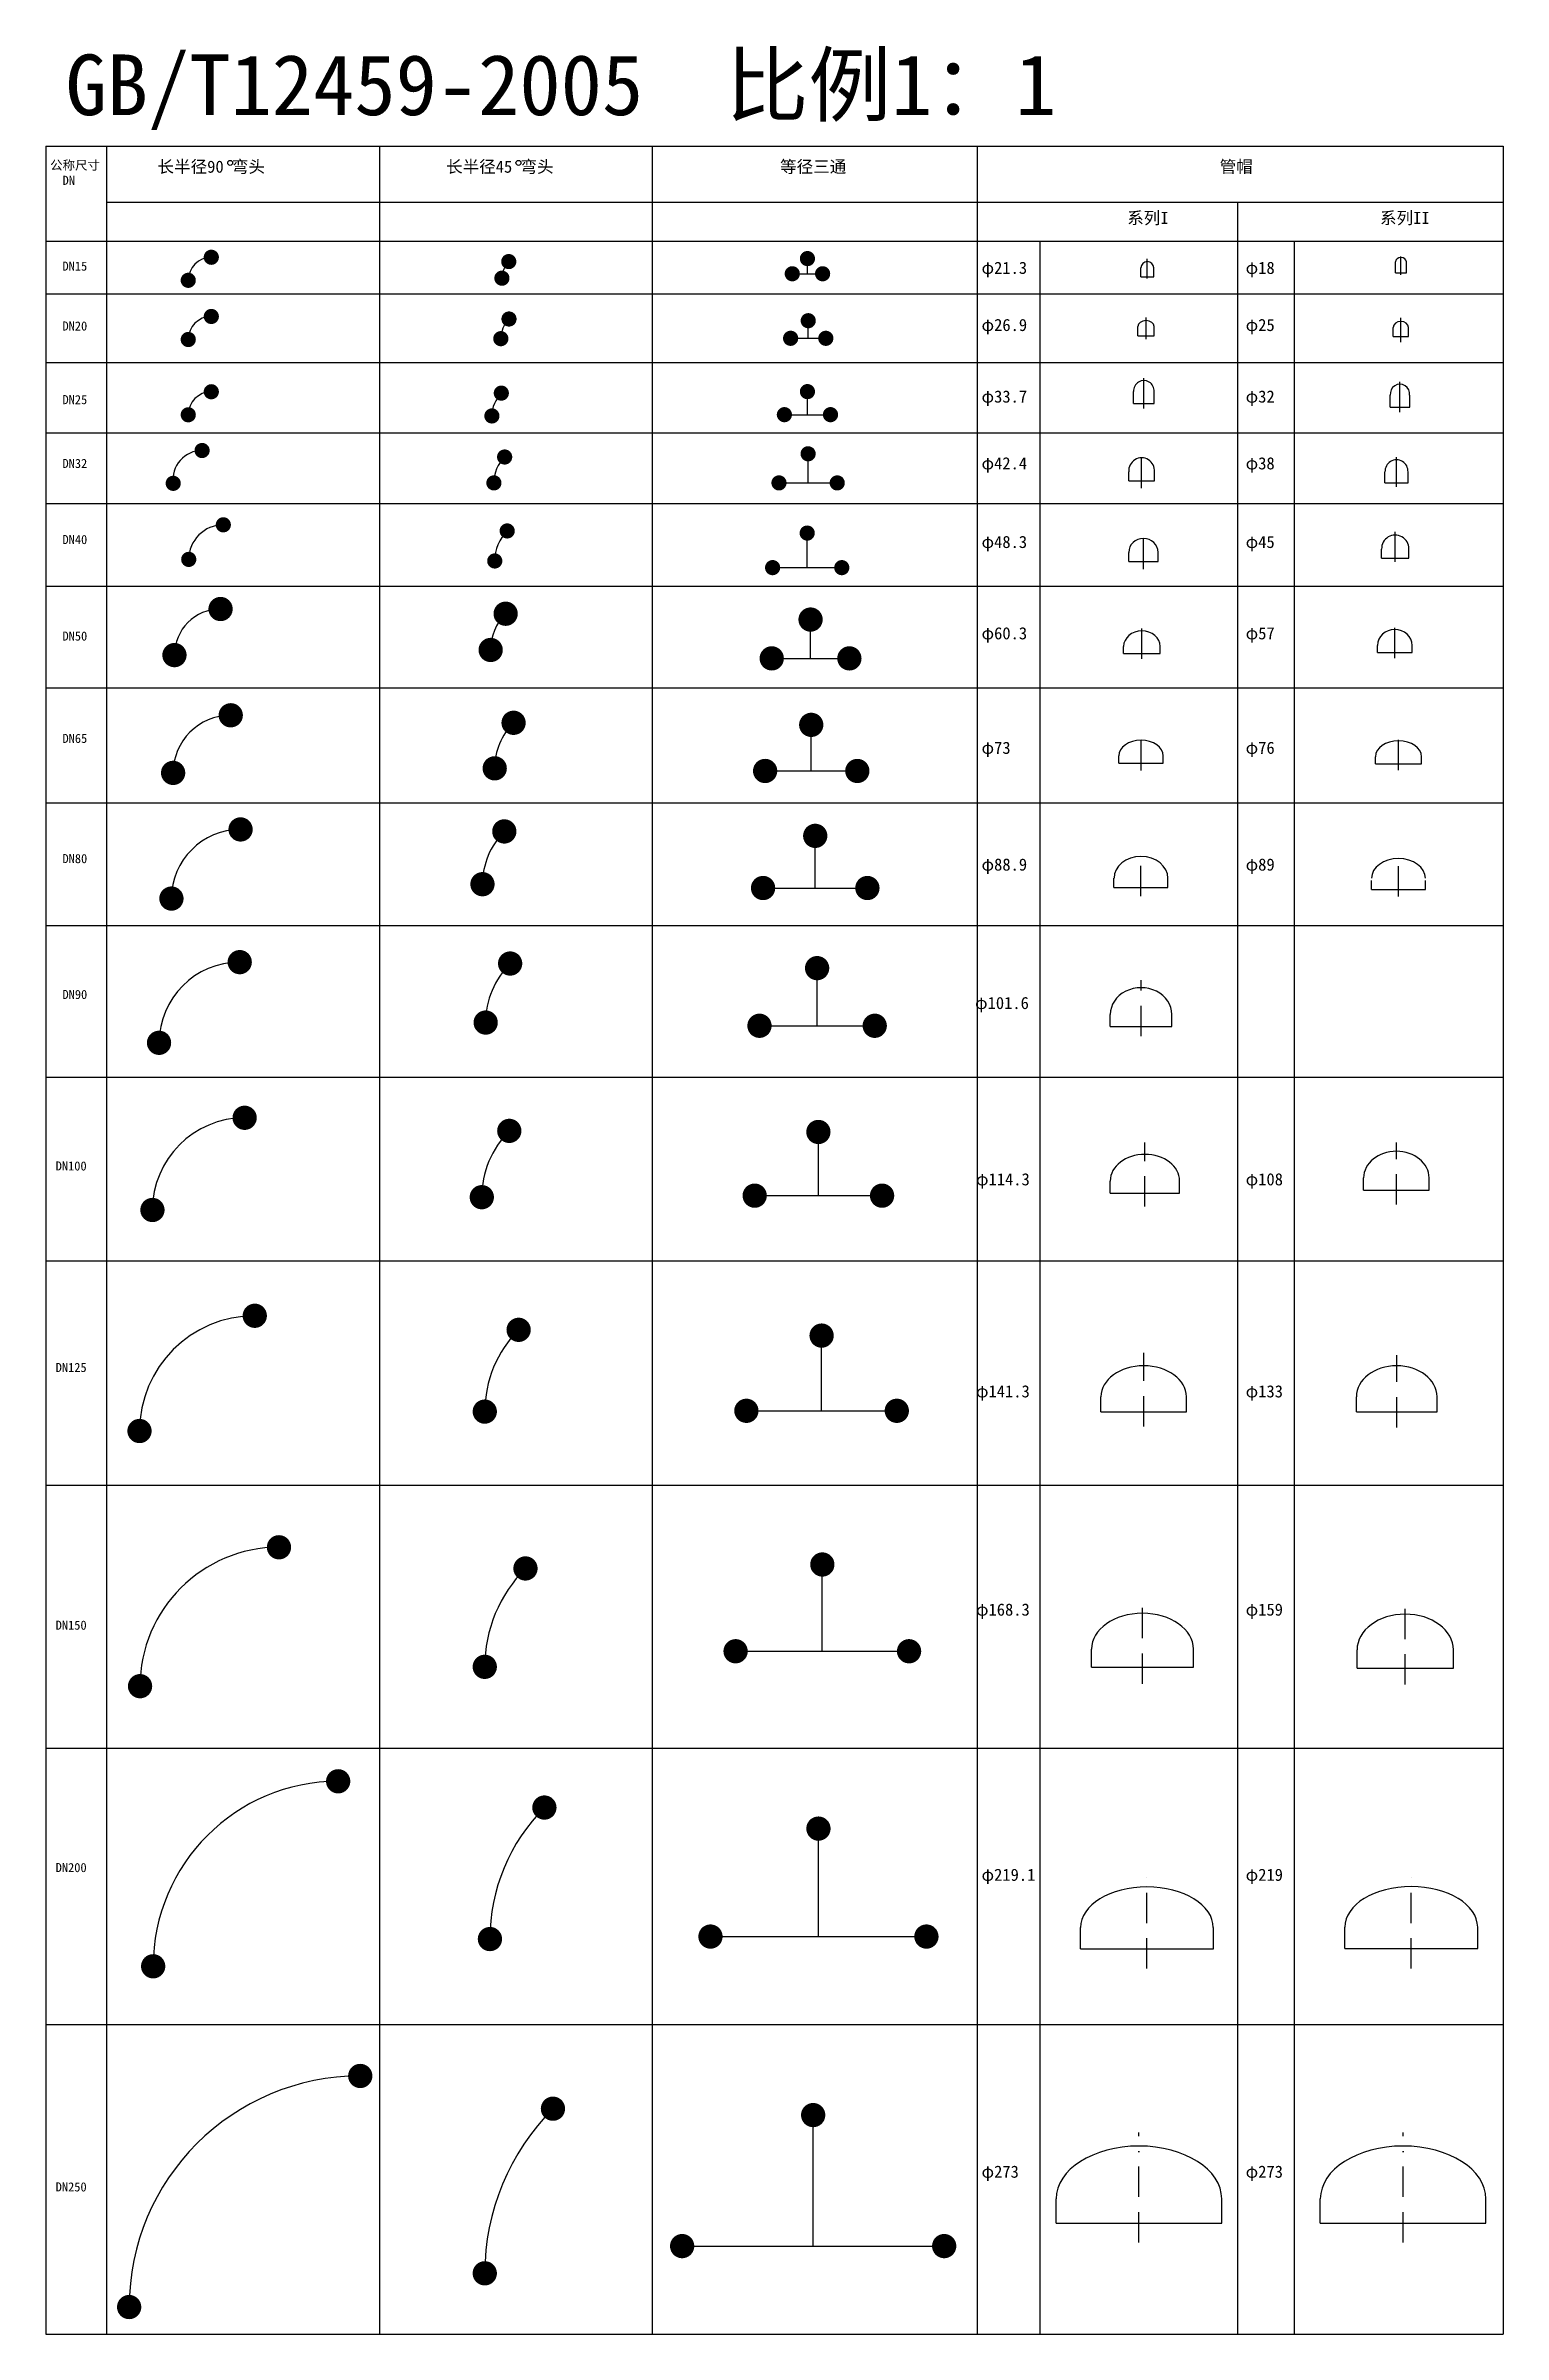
# Model space of a CAD drawing. Header units: inches. Extents: x -2812 to 39570, y -19532 to 26612.
# Drawn here: x 16554 to 18957, y 22769 to 26542 of the extents above; entities that cross this region are included whole.
import ezdxf

# ---------------------------------------------------------------- set-up
doc = ezdxf.new("R2010")
doc.units = ezdxf.units.IN
doc.header["$MEASUREMENT"] = 0
doc.linetypes.add('BORDER2', pattern=[0.875, 0.25, -0.125, 0.25, -0.125, 0, -0.125])
doc.layers.add('1', color=7, linetype='Continuous')
doc.layers.add('图层2', color=3, linetype='BORDER2')

msp = doc.modelspace()

# ---------------------------------------------------------------- texts
at = {"attachment_point": 1}
for s, insert, char_height, width in [('GB/T12459-2005  {\\fSimSun|b0|i0|c134|p54;比例1：1}', (16586.4, 26528), 100, 2485.318), ('{\\fSimSun|b0|i0|c134|p54;公称尺寸\\P}  DN', (16561.2, 26353.1), 15, 96.346), ('{\\fSimSun|b0|i0|c134|p54;长半径90 弯头}', (16738.1, 26353.1), 20, 255.712), ('{\\fSimSun|b0|i0|c134|p54;长半径45 弯头}', (17213.8, 26353.1), 20, 265.162), ('{\\fSimSun|b0|i0|c134|p54;等径三通}', (17764.4, 26353.1), 20, 170.144), ('{\\fSimSun|b0|i0|c134|p54;管帽}', (18489.2, 26353.1), 20, 92.787), ('{\\fSimSun|b0|i0|c134|p54;系列}I', (18336.8, 26268.6), 20, 170.144), ('{\\fSimSun|b0|i0|c134|p54;系列}II', (18753.5, 26268.6), 20, 170.144), ('DN15', (16581.4, 26186.6), 15, 96.346), ('{\\fSimSun|b0|i0|c134|p54;φ21.3}', (18096.6, 26186.3), 20, 100.682), ('{\\fSimSun|b0|i0|c134|p54;φ18}', (18532, 26186.3), 20, 73.741), ('DN20', (16581.4, 26087.9), 15, 96.346), ('{\\fSimSun|b0|i0|c134|p54;φ26.9}', (18096.6, 26092.1), 20, 100.682), ('{\\fSimSun|b0|i0|c134|p54;φ25}', (18532, 26092.1), 20, 73.741), ('DN25', (16581.4, 25966.5), 15, 96.346), ('{\\fSimSun|b0|i0|c134|p54;φ33.7}', (18096.6, 25974.1), 20, 100.682), ('{\\fSimSun|b0|i0|c134|p54;φ32}', (18532, 25974.1), 20, 73.741), ('DN32', (16581.4, 25861.3), 15, 96.346), ('{\\fSimSun|b0|i0|c134|p54;φ42.4}', (18096.6, 25864), 20, 100.682), ('{\\fSimSun|b0|i0|c134|p54;φ38}', (18532, 25864), 20, 73.741), ('DN40', (16581.4, 25735.8), 15, 96.346), ('{\\fSimSun|b0|i0|c134|p54;φ48.3}', (18096.6, 25734.4), 20, 100.682), ('{\\fSimSun|b0|i0|c134|p54;φ45}', (18532, 25734.4), 20, 73.741), ('{\\fSimSun|b0|i0|c134|p54;φ60.3}', (18096.6, 25583.8), 20, 100.682), ('{\\fSimSun|b0|i0|c134|p54;φ57}', (18532, 25583.8), 20, 73.741), ('DN50', (16581.4, 25576.7), 15, 96.346), ('DN65', (16581.4, 25408), 15, 96.346), ('{\\fSimSun|b0|i0|c134|p54;φ73}', (18096.6, 25395), 20, 100.682), ('{\\fSimSun|b0|i0|c134|p54;φ76}', (18532, 25395), 20, 73.741), ('DN80', (16581.4, 25209.8), 15, 96.346), ('{\\fSimSun|b0|i0|c134|p54;φ88.9}', (18096.6, 25202.5), 20, 100.682), ('{\\fSimSun|b0|i0|c134|p54;φ89}', (18532, 25202.5), 20, 73.741), ('DN90', (16581.4, 24985.8), 15, 96.346), ('{\\fSimSun|b0|i0|c134|p54;φ101.6}', (18085.9, 24974.3), 20, 100.682), ('DN100', (16570.2, 24703.1), 15, 96.346), ('{\\fSimSun|b0|i0|c134|p54;φ114.3}', (18087.4, 24683.6), 20, 100.682), ('{\\fSimSun|b0|i0|c134|p54;φ108}', (18532, 24683.6), 20, 73.741), ('DN125', (16570.2, 24370.9), 15, 96.346), ('{\\fSimSun|b0|i0|c134|p54;φ141.3}', (18087.4, 24334), 20, 100.682), ('{\\fSimSun|b0|i0|c134|p54;φ133}', (18532, 24334), 20, 73.741), ('{\\fSimSun|b0|i0|c134|p54;φ168.3}', (18087.4, 23974.2), 20, 100.682), ('{\\fSimSun|b0|i0|c134|p54;φ159}', (18532, 23974.2), 20, 73.741), ('DN150', (16570.2, 23946), 15, 96.346), ('DN200', (16570.2, 23546.4), 15, 96.346), ('{\\fSimSun|b0|i0|c134|p54;φ219.1}', (18096.6, 23537), 20, 100.682), ('{\\fSimSun|b0|i0|c134|p54;φ219}', (18532, 23537), 20, 73.741), ('DN250', (16570.2, 23019.9), 15, 96.346), ('{\\fSimSun|b0|i0|c134|p54;φ273}', (18096.6, 23047.5), 20, 100.682), ('{\\fSimSun|b0|i0|c134|p54;φ273}', (18532, 23047.5), 20, 73.741)]:
    msp.add_mtext(s, dxfattribs=dict(at, insert=insert, char_height=char_height, width=width))

# ---------------------------------------------------------------- linework, layer by layer
at = {"ltscale": 30}
for p, q in [((17809.6, 26166.5), (17809.6, 26191.5)), ((18192.6, 26220.3), (18192.6, 22769.5)), ((18612.2, 26220.3), (18612.2, 22769.5)), ((18779, 26168.3), (18779, 26186.3)), ((18797, 26168.3), (18797, 26186.3)), ((17784.6, 26166.5), (17834.6, 26166.5)), ((18359.3, 26161.5), (18359.3, 26176.5)), ((18359.3, 26161.5), (18380.6, 26161.5)), ((18380.6, 26161.5), (18380.6, 26176.5)), ((18779, 26168.3), (18797, 26168.3)), ((17810.9, 26060.1), (17810.9, 26089.1)), ((18354.4, 26064.3), (18354.4, 26079.3)), ((18381.3, 26064.3), (18381.3, 26079.3)), ((18775.2, 26062.8), (18775.2, 26077.8)), ((18800.2, 26062.8), (18800.2, 26077.8)), ((17781.9, 26060.1), (17839.9, 26060.1)), ((18354.4, 26064.3), (18381.3, 26064.3)), ((18775.2, 26062.8), (18800.2, 26062.8)), ((17809.6, 25934.2), (17809.6, 25972.2)), ((18347.3, 25952.4), (18347.3, 25972.4)), ((18381, 25952.4), (18381, 25972.4)), ((18770.4, 25946.3), (18770.4, 25966.3)), ((18802.4, 25946.3), (18802.4, 25966.3)), ((17771.6, 25934.2), (17847.6, 25934.2)), ((18347.3, 25952.4), (18381, 25952.4)), ((18770.4, 25946.3), (18802.4, 25946.3)), ((17810.6, 25821.7), (17810.6, 25869.7)), ((17762.6, 25821.7), (17858.6, 25821.7)), ((18339.3, 25825), (18339.3, 25840)), ((18339.3, 25825), (18381.7, 25825)), ((18381.7, 25825), (18381.7, 25840)), ((18761.7, 25821.7), (18761.7, 25839.7)), ((18761.7, 25821.7), (18799.7, 25821.7)), ((18799.7, 25821.7), (18799.7, 25839.7)), ((17809.2, 25682), (17809.2, 25739)), ((18339.3, 25692.1), (18339.3, 25707.1)), ((18387.6, 25692.1), (18387.6, 25707.1)), ((18756.2, 25697.7), (18756.2, 25712.7)), ((18756.2, 25697.7), (18801.2, 25697.7)), ((18801.2, 25697.7), (18801.2, 25712.7)), ((17752.2, 25682), (17866.2, 25682)), ((18339.3, 25692.1), (18387.6, 25692.1)), ((17814.7, 25532.4), (17814.7, 25596.4)), ((18330.8, 25540.2), (18330.8, 25552.2)), ((18391.1, 25540.2), (18391.1, 25552.2)), ((18749.4, 25541.9), (18749.4, 25553.9)), ((18806.4, 25541.9), (18806.4, 25553.9)), ((17750.7, 25532.4), (17878.7, 25532.4)), ((18330.8, 25540.2), (18391.1, 25540.2)), ((18749.4, 25541.9), (18806.4, 25541.9)), ((17815.8, 25346.8), (17815.8, 25422.8)), ((18323, 25359.6), (18323, 25371.6)), ((18323, 25359.6), (18396, 25359.6)), ((18396, 25359.6), (18396, 25371.6)), ((18745.9, 25358.3), (18745.9, 25370.3)), ((18745.9, 25358.3), (18821.9, 25358.3)), ((18821.9, 25358.3), (18821.9, 25370.3)), ((17739.8, 25346.8), (17891.8, 25346.8)), ((17822.4, 25153.8), (17822.4, 25239.8)), ((18314.9, 25154.8), (18314.9, 25169.8)), ((18403.8, 25154.8), (18403.8, 25169.8)), ((18739.4, 25151.3), (18739.4, 25166.3)), ((18828.4, 25151.3), (18828.4, 25166.3)), ((17736.4, 25153.8), (17908.4, 25153.8)), ((18314.9, 25154.8), (18403.8, 25154.8)), ((18739.4, 25151.3), (18828.4, 25151.3)), ((17825.5, 24926.7), (17825.5, 25021.7)), ((18308.8, 24925.5), (18308.8, 24945.5)), ((18410.4, 24925.5), (18410.4, 24945.5)), ((17730.5, 24926.7), (17920.5, 24926.7)), ((18308.8, 24925.5), (18410.4, 24925.5)), ((17827.6, 24646.6), (17827.6, 24751.6)), ((18726.5, 24655.8), (18726.5, 24675.8)), ((18834.5, 24655.8), (18834.5, 24675.8)), ((17722.6, 24646.6), (17932.6, 24646.6)), ((18308.8, 24650.7), (18308.8, 24670.7)), ((18308.8, 24650.7), (18423.1, 24650.7)), ((18423.1, 24650.7), (18423.1, 24670.7)), ((18726.5, 24655.8), (18834.5, 24655.8)), ((17832.9, 24291.9), (17832.9, 24415.9)), ((18293.3, 24290.1), (18293.3, 24315.1)), ((18434.6, 24290.1), (18434.6, 24315.1)), ((18714.5, 24290.1), (18714.5, 24315.1)), ((18847.5, 24290.1), (18847.5, 24315.1)), ((17708.9, 24291.9), (17956.9, 24291.9)), ((18293.3, 24290.1), (18434.6, 24290.1)), ((18714.5, 24290.1), (18847.5, 24290.1)), ((17834.1, 23895.5), (17834.1, 24038.5)), ((17691.1, 23895.5), (17977.1, 23895.5)), ((18277.8, 23869), (18277.8, 23899)), ((18446.1, 23869), (18446.1, 23899)), ((18715.6, 23867.6), (18715.6, 23897.6)), ((18874.6, 23867.6), (18874.6, 23897.6)), ((18277.8, 23869), (18446.1, 23869)), ((18715.6, 23867.6), (18874.6, 23867.6)), ((17827.7, 23425.1), (17827.7, 23603.1)), ((18259.7, 23405), (18259.7, 23440)), ((18478.8, 23405), (18478.8, 23440)), ((18695.5, 23405.6), (18695.5, 23440.6)), ((18914.5, 23405.6), (18914.5, 23440.6)), ((17649.7, 23425.1), (18005.7, 23425.1)), ((18259.7, 23405), (18478.8, 23405)), ((18695.5, 23405.6), (18914.5, 23405.6)), ((17819, 22914.8), (17819, 23130.8)), ((18219.6, 22952.8), (18219.6, 22992.8)), ((18492.6, 22952.8), (18492.6, 22992.8)), ((18655.1, 22952.8), (18655.1, 22992.8)), ((18928.1, 22952.8), (18928.1, 22992.8)), ((18219.6, 22952.8), (18492.6, 22952.8)), ((18655.1, 22952.8), (18928.1, 22952.8)), ((17603, 22914.8), (18035, 22914.8))]:
    msp.add_line(p, q, dxfattribs=at)
for p, q in [((16553.8, 24539.3), (18956.6, 24539.3)), ((16553.8, 24169.4), (18956.6, 24169.4)), ((16553.8, 23735.9), (18956.6, 23735.9)), ((16553.8, 23280.1), (18956.6, 23280.1))]:
    msp.add_line(p, q)
for points, const_width in [([(16820.5, 26193.7, 1), (16833, 26193.7, 1)], 12.5), ([(17310.9, 26186.6, 1), (17323.4, 26186.6, 1)], 12.5), ([(17803.3, 26191.5, 1), (17815.8, 26191.5, 1)], 12.5), ([(16782.5, 26155.7, 1), (16795, 26155.7, 1)], 12.5), ([(17299.6, 26159.2, 1), (17312.1, 26159.2, 1)], 12.5), ([(17778.3, 26166.5, 1), (17790.8, 26166.5, 1)], 12.5), ([(17828.3, 26166.5, 1), (17840.8, 26166.5, 1)], 12.5), ([(16820.5, 26096.1, 1), (16833, 26096.1, 1)], 12.5), ([(17297.8, 26059.5, 1), (17310.3, 26059.5, 1)], 12.5), ([(17311.3, 26091.9, 1), (17323.8, 26091.9, 1)], 12.5), ([(17775.6, 26060.1, 1), (17788.1, 26060.1, 1)], 12.5), ([(17804.6, 26089.1, 1), (17817.1, 26089.1, 1)], 12.5), ([(17833.6, 26060.1, 1), (17846.1, 26060.1, 1)], 12.5), ([(16782.5, 26058.1, 1), (16795, 26058.1, 1)], 12.5), ([(16820.5, 25972, 1), (16833, 25972, 1)], 12.5), ([(17298.6, 25969.7, 1), (17311.1, 25969.7, 1)], 12.5), ([(17803.3, 25972.2, 1), (17815.8, 25972.2, 1)], 12.5), ([(16782.5, 25934, 1), (16795, 25934, 1)], 12.5), ([(17283.1, 25932.1, 1), (17295.6, 25932.1, 1)], 12.5), ([(17765.3, 25934.2, 1), (17777.8, 25934.2, 1)], 12.5), ([(17841.3, 25934.2, 1), (17853.8, 25934.2, 1)], 12.5), ([(16805.3, 25875.1, 1), (16817.8, 25875.1, 1)], 12.5), ([(17804.4, 25869.7, 1), (17816.9, 25869.7, 1)], 12.5), ([(17304.1, 25864.4, 1), (17316.6, 25864.4, 1)], 12.5), ([(16757.7, 25821, 1), (16770.2, 25821, 1)], 12.5), ([(17286.4, 25821.7, 1), (17298.9, 25821.7, 1)], 12.5), ([(17756.4, 25821.7, 1), (17768.9, 25821.7, 1)], 12.5), ([(17852.4, 25821.7, 1), (17864.9, 25821.7, 1)], 12.5), ([(16840.3, 25752.6, 1), (16852.8, 25752.6, 1)], 12.5), ([(17308.3, 25742.5, 1), (17320.8, 25742.5, 1)], 12.5), ([(17802.9, 25739, 1), (17815.4, 25739, 1)], 12.5), ([(16783.3, 25695.6, 1), (16795.8, 25695.6, 1)], 12.5), ([(17287.8, 25693, 1), (17300.3, 25693, 1)], 12.5), ([(17745.9, 25682, 1), (17758.4, 25682, 1)], 12.5), ([(17859.9, 25682, 1), (17872.4, 25682, 1)], 12.5), ([(16832, 25613.8, 1), (16852, 25613.8, 1)], 20), ([(17302, 25606, 1), (17322, 25606, 1)], 20), ([(17804.7, 25596.4, 1), (17824.7, 25596.4, 1)], 20), ([(16756, 25537.8, 1), (16776, 25537.8, 1)], 20), ([(17277.3, 25546.3, 1), (17297.3, 25546.3, 1)], 20), ([(17740.7, 25532.4, 1), (17760.7, 25532.4, 1)], 20), ([(17868.7, 25532.4, 1), (17888.7, 25532.4, 1)], 20), ([(16848.8, 25438.6, 1), (16868.8, 25438.6, 1)], 20), ([(17315.1, 25426.2, 1), (17335.1, 25426.2, 1)], 20), ([(17805.8, 25422.8, 1), (17825.8, 25422.8, 1)], 20), ([(16753.8, 25343.6, 1), (16773.8, 25343.6, 1)], 20), ([(17284, 25351.1, 1), (17304, 25351.1, 1)], 20), ([(17729.8, 25346.8, 1), (17749.8, 25346.8, 1)], 20), ([(17881.8, 25346.8, 1), (17901.8, 25346.8, 1)], 20), ([(16865, 25250.4, 1), (16885, 25250.4, 1)], 20), ([(17299.8, 25247.1, 1), (17319.8, 25247.1, 1)], 20), ([(17812.4, 25239.8, 1), (17832.4, 25239.8, 1)], 20), ([(17263.8, 25160.1, 1), (17283.8, 25160.1, 1)], 20), ([(17726.4, 25153.8, 1), (17746.4, 25153.8, 1)], 20), ([(17898.4, 25153.8, 1), (17918.4, 25153.8, 1)], 20), ([(16751, 25136.4, 1), (16771, 25136.4, 1)], 20), ([(16863.6, 25031.6, 1), (16883.6, 25031.6, 1)], 20), ([(17309.4, 25029.3, 1), (17329.4, 25029.3, 1)], 20), ([(17815.5, 25021.7, 1), (17835.5, 25021.7, 1)], 20), ([(17269.1, 24932, 1), (17289.1, 24932, 1)], 20), ([(17720.5, 24926.7, 1), (17740.5, 24926.7, 1)], 20), ([(17910.5, 24926.7, 1), (17930.5, 24926.7, 1)], 20), ([(16730.6, 24898.6, 1), (16750.6, 24898.6, 1)], 20), ([(16871.7, 24775, 1), (16891.7, 24775, 1)], 20), ([(17308, 24753.4, 1), (17328, 24753.4, 1)], 20), ([(17817.6, 24751.6, 1), (17837.6, 24751.6, 1)], 20), ([(16719.7, 24623, 1), (16739.7, 24623, 1)], 20), ([(17262.7, 24644.1, 1), (17282.7, 24644.1, 1)], 20), ([(17712.6, 24646.6, 1), (17732.6, 24646.6, 1)], 20), ([(17922.6, 24646.6, 1), (17942.6, 24646.6, 1)], 20), ([(16888.4, 24448.6, 1), (16908.4, 24448.6, 1)], 20), ([(17323.4, 24425.4, 1), (17343.4, 24425.4, 1)], 20), ([(17822.9, 24415.9, 1), (17842.9, 24415.9, 1)], 20), ([(17267.6, 24290.6, 1), (17287.6, 24290.6, 1)], 20), ([(17698.9, 24291.9, 1), (17718.9, 24291.9, 1)], 20), ([(17946.9, 24291.9, 1), (17966.9, 24291.9, 1)], 20), ([(16698.4, 24258.6, 1), (16718.4, 24258.6, 1)], 20), ([(16928.3, 24066.9, 1), (16948.3, 24066.9, 1)], 20), ([(17334.7, 24032, 1), (17354.7, 24032, 1)], 20), ([(17824.1, 24038.5, 1), (17844.1, 24038.5, 1)], 20), ([(17267.6, 23869.8, 1), (17287.6, 23869.8, 1)], 20), ([(17681.1, 23895.5, 1), (17701.1, 23895.5, 1)], 20), ([(17967.1, 23895.5, 1), (17987.1, 23895.5, 1)], 20), ([(16699.3, 23837.9, 1), (16719.3, 23837.9, 1)], 20), ([(17025.9, 23681.1, 1), (17045.9, 23681.1, 1)], 20), ([(17365.9, 23637.8, 1), (17385.9, 23637.8, 1)], 20), ([(17817.7, 23603.1, 1), (17837.7, 23603.1, 1)], 20), ([(17276.1, 23421, 1), (17296.1, 23421, 1)], 20), ([(17639.7, 23425.1, 1), (17659.7, 23425.1, 1)], 20), ([(17995.7, 23425.1, 1), (18015.7, 23425.1, 1)], 20), ([(16720.9, 23376.1, 1), (16740.9, 23376.1, 1)], 20), ([(17062.3, 23195.3, 1), (17082.3, 23195.3, 1)], 20), ([(17380, 23141.3, 1), (17400, 23141.3, 1)], 20), ([(17809, 23130.8, 1), (17829, 23130.8, 1)], 20), ([(17593, 22914.8, 1), (17613, 22914.8, 1)], 20), ([(18025, 22914.8, 1), (18045, 22914.8, 1)], 20), ([(17267.6, 22869.9, 1), (17287.6, 22869.9, 1)], 20), ([(16681.3, 22814.3, 1), (16701.3, 22814.3, 1)], 20)]:
    msp.add_lwpolyline(points, format="xyb", close=True, dxfattribs=dict(const_width=const_width))
for centre in [(16857.9, 26349.3), (17333.1, 26349.3)]:
    msp.add_circle(centre, 4.05)
for centre, radius, start, end in [((16826.7, 26155.7), 38, 90, 180), ((17344.5, 26159.2), 38.6, 135, 180), ((16826.7, 26058.1), 38, 90, 180), ((17350, 26059.5), 45.9, 135, 180), ((16826.7, 25934), 38, 90, 180), ((17342.5, 25932.1), 53.1, 135, 180), ((16811.5, 25827.1), 48, 90, 187.2272), ((17353, 25821.7), 60.4, 135, 180), ((16846.6, 25695.6), 57, 90, 180), ((17364, 25693), 70, 135, 180), ((16842, 25537.8), 76, 90, 180), ((17371.7, 25546.3), 84.5, 135, 180), ((16858.8, 25343.6), 95, 90, 180), ((17400.2, 25351.1), 106.2, 135, 180), ((16875, 25136.4), 114, 90, 180), ((17396.9, 25160.1), 123.1, 135, 180), ((16873.6, 24898.6), 133, 90, 180), ((17416.7, 24932), 137.6, 135, 180), ((16881.7, 24623), 152, 90, 180), ((17427.2, 24644.1), 154.5, 135, 180), ((16898.4, 24258.6), 190, 90, 180), ((17468.3, 24290.6), 190.7, 135, 180), ((16938.3, 23837.9), 229, 90, 180), ((17506.9, 23869.8), 229.4, 135, 180), ((17035.9, 23376.1), 305, 90, 180), ((17592.7, 23421), 306.6, 135, 180), ((17072.3, 22814.3), 381, 90, 180), ((17661.4, 22869.9), 383.9, 135, 180)]:
    msp.add_arc(centre, radius, start, end)
for centre, radius, start, end in [((18364.2, 25973.5), 16.9, 356.22, 183.78), ((18786.4, 25968.2), 16.1, 353.2671, 186.7329), ((18360.5, 25841.7), 21.3, 355.336, 184.664), ((18780.7, 25840.7), 19, 357.0624, 182.9376)]:
    msp.add_arc(centre, radius, start, end, dxfattribs=at)
for centre, major_axis, ratio, start_param, end_param in [((18369.9, 26176.5), (-10.6, 0), 0.938967, 3.141593, 6.283185), ((18788, 26186.3), (-9, 0), 0.777778, 3.141593, 6.283185), ((18367.8, 26079.3), (-13.5, 0), 0.743494, 3.141593, 6.283185), ((18787.7, 26077.8), (-12.5, 0), 0.8, 3.141593, 6.283185), ((18778.6, 25713.2), (0, -22.5), 0.999879, 1.570796, 4.734367), ((18363.5, 25707.1), (-24.2, 0), 0.952381, 3.141593, 6.283185), ((18360.9, 25552.2), (-30.1, 0), 0.847308, 3.141593, 6.283185), ((18777.9, 25553.9), (-28.5, 0), 0.912281, 3.141593, 6.283185), ((18359.5, 25371.6), (-36.5, 0), 0.712329, 3.141593, 6.283185), ((18783.9, 25370.3), (-38, 0), 0.684211, 3.141593, 6.283185), ((18359.4, 25169.8), (-44.4, 0), 0.809899, 3.141593, 6.283185), ((18783.9, 25169.8), (-44.5, 0), 0.731434, 3.141593, 6.283185), ((18359.6, 24945.5), (50.8, 0), 0.866142, 6.283185, 9.424778), ((18366, 24670.7), (-57.2, 0), 0.769904, 3.141593, 6.283185), ((18780.5, 24675.8), (-54, 0), 0.814815, 3.141593, 6.283185), ((18363.9, 24315.1), (-70.6, 0), 0.721868, 3.141593, 6.283185), ((18781, 24315.1), (-66.5, 0), 0.766917, 3.141593, 6.283185), ((18361.9, 23899), (-84.2, 0), 0.701129, 3.141593, 6.283185), ((18795.1, 23897.6), (-79.5, 0), 0.742138, 3.141593, 6.283185), ((18369.2, 23440), (-109.5, 0), 0.611593, 3.141593, 6.283185), ((18805, 23440.6), (-109.5, 0), 0.611872, 3.141593, 6.283185), ((18356.1, 22992.8), (-136.5, 0), 0.637363, 3.141593, 6.283185), ((18791.6, 22992.8), (-136.5, 0), 0.637363, 3.141593, 6.283185)]:
    msp.add_ellipse(centre, major_axis=major_axis, ratio=ratio, start_param=start_param, end_param=end_param, dxfattribs=at)
at = {"layer": '1'}
for p, q in [((16553.8, 26377.1), (18956.6, 26377.1)), ((16553.8, 26377.1), (16553.8, 22769.5)), ((16653.8, 26377.1), (16653.8, 22769.5)), ((17103.8, 26377.1), (17103.8, 22769.5)), ((17553.8, 26377.1), (17553.8, 22769.5)), ((18089.1, 26377.1), (18089.1, 22769.5)), ((18956.6, 26377.1), (18956.6, 22769.5)), ((16653.8, 26284.3), (18956.6, 26284.3)), ((18518.6, 26284.3), (18518.6, 22769.5)), ((16553.8, 26220.3), (18956.6, 26220.3)), ((16553.8, 26133.5), (18956.6, 26133.5)), ((16553.8, 26020.2), (18956.6, 26020.2)), ((16553.8, 25904), (18956.6, 25904)), ((16553.8, 25787.8), (18956.6, 25787.8)), ((16553.8, 25651.7), (18956.6, 25651.7)), ((16553.8, 25484), (18956.6, 25484)), ((16553.8, 25294.5), (18956.6, 25294.5)), ((16553.8, 25091.9), (18956.6, 25091.9)), ((16553.8, 24841.9), (18956.6, 24841.9)), ((16553.8, 22769.5), (18956.6, 22769.5))]:
    msp.add_line(p, q, dxfattribs=at)
at = {"layer": '图层2', "linetype": 'BORDER2', "ltscale": 200}
for p, q in [((18369.9, 26158.9), (18369.9, 26191.1)), ((18788, 26165), (18788, 26194.8)), ((18367.8, 26058.5), (18367.8, 26094.5)), ((18787.7, 26053.5), (18787.7, 26093.8)), ((18364.2, 25944.3), (18364.2, 25999.1)), ((18786.4, 25938.2), (18786.4, 25991.7)), ((18360.5, 25813), (18360.5, 25869.7)), ((18780.7, 25815), (18780.7, 25864.4)), ((18363.5, 25679.3), (18363.5, 25737.8)), ((18778.7, 25691.7), (18778.7, 25740.8)), ((18360.9, 25531.7), (18360.9, 25584.6)), ((18777.9, 25532.8), (18777.9, 25587.2)), ((18359.5, 25347.5), (18359.5, 25406.2)), ((18783.9, 25348.2), (18783.9, 25405.5)), ((18359.4, 25140.3), (18359.4, 25214.9)), ((18783.9, 25139.6), (18783.9, 25211.4)), ((18359.6, 24909.7), (18359.6, 25002)), ((18366, 24628.5), (18366, 24734.3)), ((18780.5, 24632), (18780.5, 24734.3)), ((18363.9, 24266.2), (18363.9, 24387.3)), ((18781, 24264.5), (18781, 24383.9)), ((18361.9, 23841.9), (18361.9, 23985.9)), ((18795.1, 23840.5), (18795.1, 23973)), ((18369.2, 23372.3), (18369.2, 23529.9)), ((18805, 23372.3), (18805, 23533.8)), ((18356.1, 22920.9), (18356.1, 23102)), ((18791.6, 22920.9), (18791.6, 23102))]:
    msp.add_line(p, q, dxfattribs=at)

msp.set_redraw_order([(e.dxf.handle, doc.entitydb.next_handle()) for e in msp.query("TEXT MTEXT ATTDEF DIMENSION ARC_DIMENSION")])  # texts and dimensions are drawn at this point

doc.saveas('drawing.dxf')
